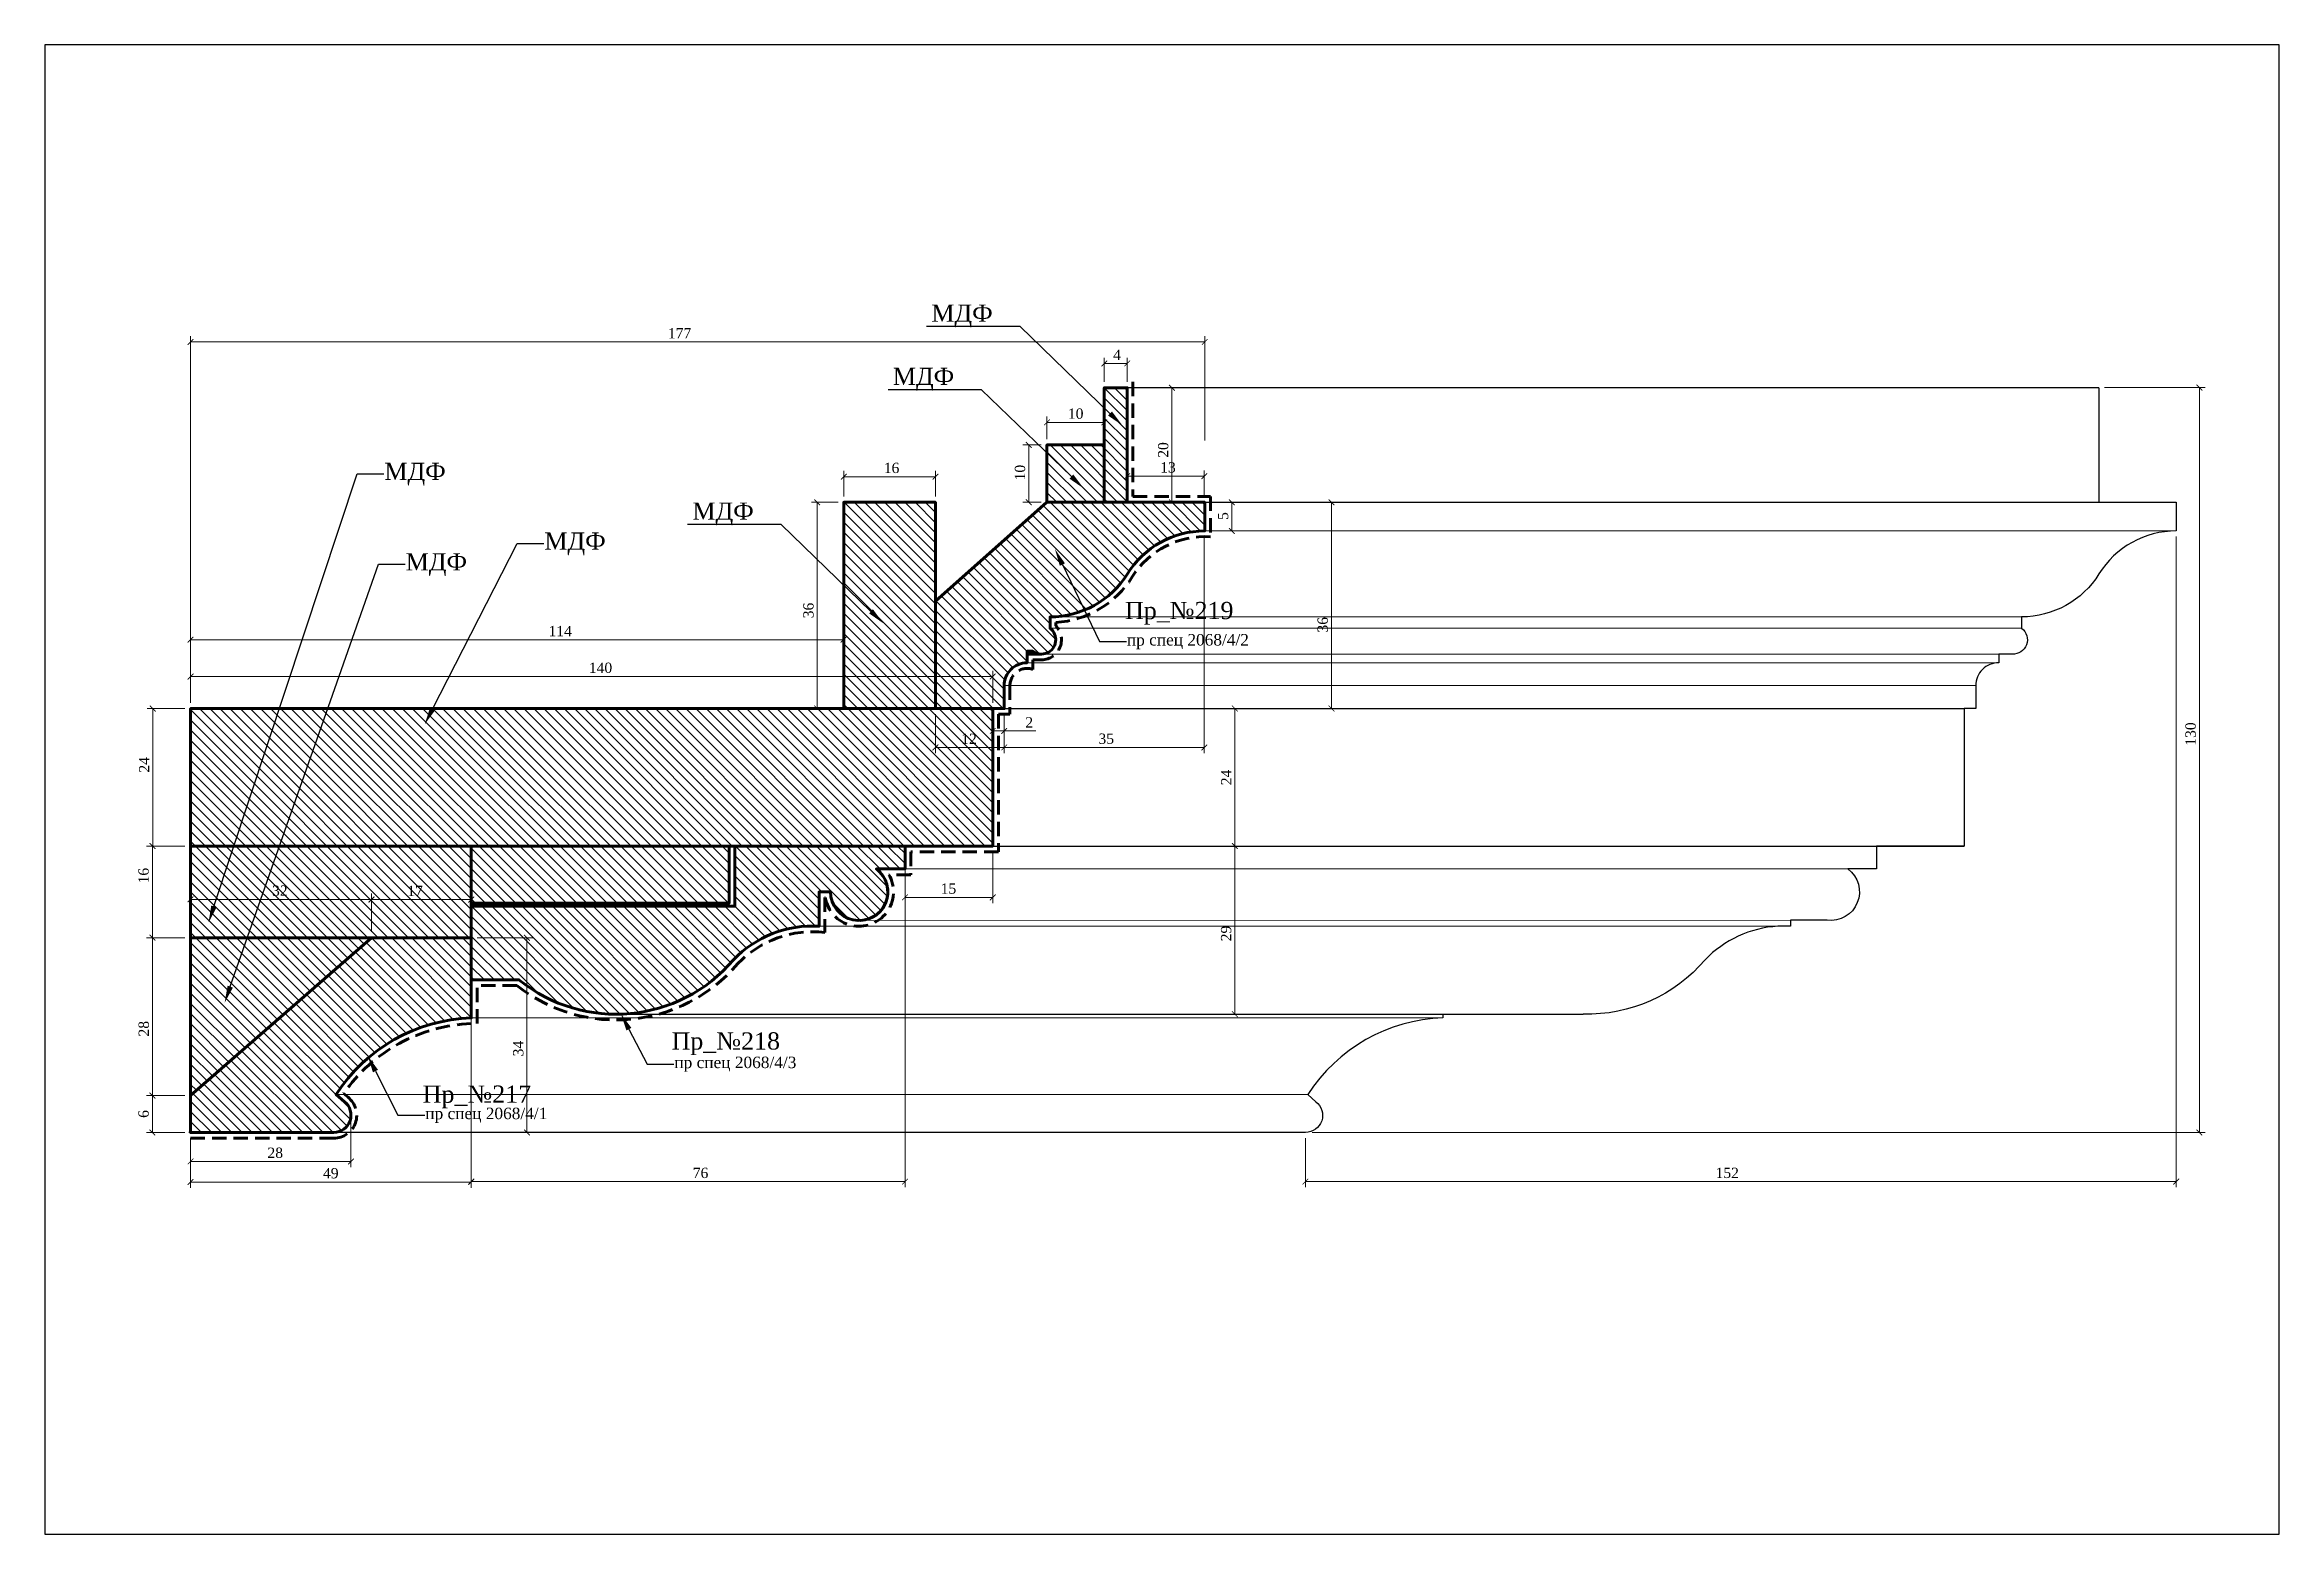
# Model space of a CAD drawing. Header units: millimetres. Extents: x 308847 to 309237, y -97254 to -96994.
import ezdxf
from ezdxf import colors
from ezdxf.entities.mleader import LeaderData, LeaderLine
from ezdxf.math import Vec2, Vec3

# ---------------------------------------------------------------- set-up
doc = ezdxf.new("R2010")
doc.units = ezdxf.units.MM
doc.header["$MEASUREMENT"] = 0
doc.linetypes.add('HIDDEN', pattern=[0.375, 0.25, -0.125])
doc.layers.add('Outside panel', color=7, linetype='Continuous', lineweight=18, true_color=0x7f5e57)
doc.layers.add('линия 50', color=1, linetype='Continuous', lineweight=140)
doc.layers.add('размеры в модели', color=7, linetype='Continuous')
doc.styles.add('ELECT', font='times.ttf')
doc.styles.get("Standard").update_dxf_attribs({"font": 'times.ttf'})
doc.dimstyles.new('M_1', dxfattribs={"dimtxt": 1.8, "dimasz": 1, "dimexe": 1, "dimexo": 1, "dimgap": 0.6, "dimtad": 1, "dimdec": 0, "dimdsep": 46, "dimtxsty": 'Standard', "dimblk": 'ARCHTICK', "dimcen": -5, "dimclrd": 7, "dimclre": 7, "dimclrt": 7, "dimadec": 0, "dimazin": 0, "dimtfac": 1, "dimtdec": 0, "dimtmove": 0, "dimatfit": 3, "dimfxl": 1, "dimtolj": 1, "dimtzin": 0, "dimlwd": 5, "dimlwe": 5, "dimarcsym": 0})
pattern_1 = [(135, (-353.1687, -6613.5911), (-0.8838834765, -0.8838834765), [])]

msp = doc.modelspace()

# ---------------------------------------------------------------- texts
at = {"color": 5, "ltscale": 1000, "style": 'ELECT'}
for s, p in [('Пр_№219', (309035.18, -97094.3)), ('Пр_№218', (308956.04, -97169.43)), ('Пр_№217', (308912.61, -97178.71))]:
    msp.add_text(s, height=3, dxfattribs=at).set_placement(p)

# ---------------------------------------------------------------- blocks, each defined once
blk = doc.blocks.new('_ArchTick')
at = {"color": 0, "linetype": 'ByBlock', "const_width": 0.15}
blk.add_lwpolyline([(-0.5, -0.5), (0.5, 0.5)], dxfattribs=at)
blk = doc.blocks.new('*D30')
at = {"color": 7, "lineweight": 5, "ltscale": 1000, "transparency": 16777216}
for p, q in [((309218.66, -97079.91), (309218.66, -97193.48)), ((309066.66, -97184.91), (309066.66, -97193.48)), ((309066.66, -97192.48), (309218.66, -97192.48))]:
    blk.add_line(p, q, dxfattribs=at)
at = {"layer": 'Defpoints', "color": 0, "ltscale": 1000, "transparency": 16777216}
for p in [(309218.66, -97078.91), (309066.66, -97183.91), (309218.66, -97192.48)]:
    blk.add_point(p, dxfattribs=at)
at = {"color": 7, "lineweight": 5, "ltscale": 1000, "transparency": 16777216, "rotation": 180}
blk.add_blockref('_ArchTick', (309066.66, -97192.48), dxfattribs=at)
at = {"color": 7, "lineweight": 5, "ltscale": 1000, "transparency": 16777216}
blk.add_blockref('_ArchTick', (309218.66, -97192.48), dxfattribs=at)
at = {"color": 7, "ltscale": 1000, "transparency": 16777216, "insert": (309140.28, -97190.97), "char_height": 1.8, "attachment_point": 5}
blk.add_mtext('\\A1;152', dxfattribs=at)
blk = doc.blocks.new('*D29')
at = {"layer": 'Defpoints', "color": 0, "ltscale": 1000, "transparency": 16777216}
for p in [(309049.09, -97045.93), (309049.09, -97064.15), (308872.09, -97100.15)]:
    blk.add_point(p, dxfattribs=at)
at = {"layer": 'размеры в модели', "color": 7, "lineweight": 5, "ltscale": 1000, "transparency": 16777216}
for p, q in [((308872.09, -97099.15), (308872.09, -97044.93)), ((308872.09, -97045.93), (309049.09, -97045.93)), ((309049.09, -97063.15), (309049.09, -97044.93))]:
    blk.add_line(p, q, dxfattribs=at)
at = {"layer": 'размеры в модели', "color": 7, "lineweight": 5, "ltscale": 1000, "transparency": 16777216, "rotation": 180}
blk.add_blockref('_ArchTick', (308872.09, -97045.93), dxfattribs=at)
at = {"layer": 'размеры в модели', "color": 7, "lineweight": 5, "ltscale": 1000, "transparency": 16777216}
blk.add_blockref('_ArchTick', (309049.09, -97045.93), dxfattribs=at)
at = {"layer": 'размеры в модели', "color": 7, "ltscale": 1000, "transparency": 16777216, "insert": (308957.44, -97044.41), "char_height": 1.8, "attachment_point": 5}
blk.add_mtext('\\A1;177', dxfattribs=at)
blk = doc.blocks.new('*D28')
at = {"color": 7, "lineweight": 5, "ltscale": 1000, "transparency": 16777216}
for p, q in [((309206.11, -97053.9), (309223.68, -97053.9)), ((309222.68, -97053.9), (309222.68, -97183.9)), ((309067.84, -97183.9), (309223.68, -97183.9))]:
    blk.add_line(p, q, dxfattribs=at)
at = {"layer": 'Defpoints', "color": 0, "ltscale": 1000, "transparency": 16777216}
for p in [(309205.11, -97053.9), (309066.84, -97183.9), (309222.68, -97183.9)]:
    blk.add_point(p, dxfattribs=at)
at = {"color": 7, "lineweight": 5, "ltscale": 1000, "transparency": 16777216}
for p, rotation in [((309222.68, -97053.9), 90), ((309222.68, -97183.9), 270)]:
    blk.add_blockref('_ArchTick', p, dxfattribs=dict(at, rotation=rotation))
at = {"color": 7, "ltscale": 1000, "transparency": 16777216, "insert": (309221.16, -97114.36), "char_height": 1.8, "attachment_point": 5, "rotation": 90}
blk.add_mtext('\\A1;130', dxfattribs=at)
blk = doc.blocks.new('*D27')
at = {"layer": 'Defpoints', "color": 0, "ltscale": 1000, "transparency": 16777216}
for p in [(308872.09, -97183.91), (308900.09, -97180.91), (308900.09, -97188.97)]:
    blk.add_point(p, dxfattribs=at)
at = {"layer": 'размеры в модели', "color": 7, "lineweight": 5, "ltscale": 1000, "transparency": 16777216}
for p, q in [((308900.09, -97181.91), (308900.09, -97189.97)), ((308872.09, -97184.91), (308872.09, -97189.97)), ((308872.09, -97188.97), (308900.09, -97188.97))]:
    blk.add_line(p, q, dxfattribs=at)
at = {"layer": 'размеры в модели', "color": 7, "lineweight": 5, "ltscale": 1000, "transparency": 16777216, "rotation": 180}
blk.add_blockref('_ArchTick', (308872.09, -97188.97), dxfattribs=at)
at = {"layer": 'размеры в модели', "color": 7, "lineweight": 5, "ltscale": 1000, "transparency": 16777216}
blk.add_blockref('_ArchTick', (308900.09, -97188.97), dxfattribs=at)
at = {"layer": 'размеры в модели', "color": 7, "ltscale": 1000, "transparency": 16777216, "insert": (308886.87, -97187.46), "char_height": 1.8, "attachment_point": 5}
blk.add_mtext('\\A1;28', dxfattribs=at)
blk = doc.blocks.new('*D26')
at = {"layer": 'Defpoints', "color": 0, "ltscale": 1000, "transparency": 16777216}
for p in [(309012.09, -97109.91), (309014.09, -97109.91), (309014.09, -97113.83)]:
    blk.add_point(p, dxfattribs=at)
at = {"layer": 'размеры в модели', "color": 7, "lineweight": 5, "ltscale": 1000, "transparency": 16777216}
for p, q in [((309012.09, -97110.91), (309012.09, -97114.83)), ((309012.09, -97113.83), (309014.09, -97113.83)), ((309014.09, -97110.91), (309014.09, -97114.83)), ((309014.09, -97113.83), (309019.64, -97113.83))]:
    blk.add_line(p, q, dxfattribs=at)
at = {"layer": 'размеры в модели', "color": 7, "lineweight": 5, "ltscale": 1000, "transparency": 16777216, "rotation": 180}
blk.add_blockref('_ArchTick', (309012.09, -97113.83), dxfattribs=at)
at = {"layer": 'размеры в модели', "color": 7, "lineweight": 5, "ltscale": 1000, "transparency": 16777216}
blk.add_blockref('_ArchTick', (309014.09, -97113.83), dxfattribs=at)
at = {"layer": 'размеры в модели', "color": 7, "ltscale": 1000, "transparency": 16777216, "insert": (309018.46, -97112.33), "char_height": 1.8, "attachment_point": 5}
blk.add_mtext('\\A1;2', dxfattribs=at)
blk = doc.blocks.new('*D25')
at = {"layer": 'Defpoints', "color": 0, "ltscale": 1000, "transparency": 16777216}
for p in [(309049.01, -97069.35), (309035.56, -97073.91), (309049.01, -97073.91)]:
    blk.add_point(p, dxfattribs=at)
at = {"layer": 'размеры в модели', "color": 7, "lineweight": 5, "ltscale": 1000, "transparency": 16777216}
for p, q in [((309035.56, -97072.91), (309035.56, -97068.35)), ((309035.56, -97069.35), (309049.01, -97069.35)), ((309049.01, -97072.91), (309049.01, -97068.35))]:
    blk.add_line(p, q, dxfattribs=at)
at = {"layer": 'размеры в модели', "color": 7, "lineweight": 5, "ltscale": 1000, "transparency": 16777216, "rotation": 180}
blk.add_blockref('_ArchTick', (309035.56, -97069.35), dxfattribs=at)
at = {"layer": 'размеры в модели', "color": 7, "lineweight": 5, "ltscale": 1000, "transparency": 16777216}
blk.add_blockref('_ArchTick', (309049.01, -97069.35), dxfattribs=at)
at = {"layer": 'размеры в модели', "color": 7, "ltscale": 1000, "transparency": 16777216, "insert": (309042.67, -97067.83), "char_height": 1.8, "attachment_point": 5}
blk.add_mtext('\\A1;13', dxfattribs=at)
blk = doc.blocks.new('*D24')
at = {"layer": 'Defpoints', "color": 0, "ltscale": 1000, "transparency": 16777216}
for p in [(308986.05, -97097.89), (308872.09, -97109.91), (308986.05, -97109.91)]:
    blk.add_point(p, dxfattribs=at)
at = {"layer": 'размеры в модели', "color": 7, "lineweight": 5, "ltscale": 1000, "transparency": 16777216}
for p, q in [((308872.09, -97108.91), (308872.09, -97096.89)), ((308872.09, -97097.89), (308986.05, -97097.89)), ((308986.05, -97108.91), (308986.05, -97096.89))]:
    blk.add_line(p, q, dxfattribs=at)
at = {"layer": 'размеры в модели', "color": 7, "lineweight": 5, "ltscale": 1000, "transparency": 16777216, "rotation": 180}
blk.add_blockref('_ArchTick', (308872.09, -97097.89), dxfattribs=at)
at = {"layer": 'размеры в модели', "color": 7, "lineweight": 5, "ltscale": 1000, "transparency": 16777216}
blk.add_blockref('_ArchTick', (308986.05, -97097.89), dxfattribs=at)
at = {"layer": 'размеры в модели', "color": 7, "ltscale": 1000, "transparency": 16777216, "insert": (308936.6, -97096.39), "char_height": 1.8, "attachment_point": 5}
blk.add_mtext('\\A1;114', dxfattribs=at)
blk = doc.blocks.new('*D23')
at = {"layer": 'Defpoints', "color": 0, "ltscale": 1000, "transparency": 16777216}
for p in [(308921.09, -97149.91), (308894.72, -97183.91), (308930.8, -97183.91)]:
    blk.add_point(p, dxfattribs=at)
at = {"layer": 'размеры в модели', "color": 7, "lineweight": 5, "ltscale": 1000, "transparency": 16777216}
for p, q in [((308922.09, -97149.91), (308931.8, -97149.91)), ((308930.8, -97149.91), (308930.8, -97183.91)), ((308895.72, -97183.91), (308931.8, -97183.91))]:
    blk.add_line(p, q, dxfattribs=at)
for p, rotation in [((308930.8, -97149.91), 90), ((308930.8, -97183.91), 270)]:
    blk.add_blockref('_ArchTick', p, dxfattribs=dict(at, rotation=rotation))
at = {"layer": 'размеры в модели', "color": 7, "ltscale": 1000, "transparency": 16777216, "insert": (308929.29, -97169.27), "char_height": 1.8, "attachment_point": 5, "rotation": 90}
blk.add_mtext('\\A1;34', dxfattribs=at)
blk = doc.blocks.new('*D22')
at = {"layer": 'Defpoints', "color": 0, "ltscale": 1000, "transparency": 16777216}
for p in [(308996.78, -97133.91), (308946.47, -97163.26), (309054.34, -97163.26)]:
    blk.add_point(p, dxfattribs=at)
at = {"layer": 'размеры в модели', "color": 7, "lineweight": 5, "ltscale": 1000, "transparency": 16777216}
for p, q in [((308997.78, -97133.91), (309055.34, -97133.91)), ((309054.34, -97133.91), (309054.34, -97163.26)), ((308947.47, -97163.26), (309055.34, -97163.26))]:
    blk.add_line(p, q, dxfattribs=at)
for p, rotation in [((309054.34, -97133.91), 90), ((309054.34, -97163.26), 270)]:
    blk.add_blockref('_ArchTick', p, dxfattribs=dict(at, rotation=rotation))
at = {"layer": 'размеры в модели', "color": 7, "ltscale": 1000, "transparency": 16777216, "insert": (309052.83, -97149.18), "char_height": 1.8, "attachment_point": 5, "rotation": 90}
blk.add_mtext('\\A1;29', dxfattribs=at)
blk = doc.blocks.new('*D21')
at = {"layer": 'Defpoints', "color": 0, "ltscale": 1000, "transparency": 16777216}
for p in [(309014.09, -97109.91), (309012.09, -97133.91), (309054.34, -97133.91)]:
    blk.add_point(p, dxfattribs=at)
at = {"layer": 'размеры в модели', "color": 7, "lineweight": 5, "ltscale": 1000, "transparency": 16777216}
for p, q in [((309015.09, -97109.91), (309055.34, -97109.91)), ((309054.34, -97109.91), (309054.34, -97133.91)), ((309013.09, -97133.91), (309055.34, -97133.91))]:
    blk.add_line(p, q, dxfattribs=at)
for p, rotation in [((309054.34, -97109.91), 90), ((309054.34, -97133.91), 270)]:
    blk.add_blockref('_ArchTick', p, dxfattribs=dict(at, rotation=rotation))
at = {"layer": 'размеры в модели', "color": 7, "ltscale": 1000, "transparency": 16777216, "insert": (309052.84, -97121.94), "char_height": 1.8, "attachment_point": 5, "rotation": 90}
blk.add_mtext('\\A1;24', dxfattribs=at)
blk = doc.blocks.new('*D20')
at = {"color": 7, "lineweight": 5, "ltscale": 1000, "transparency": 16777216}
for p, q in [((309050.09, -97073.91), (309072.21, -97073.91)), ((309071.21, -97109.91), (309071.21, -97073.91)), ((309015.09, -97109.91), (309072.21, -97109.91))]:
    blk.add_line(p, q, dxfattribs=at)
at = {"layer": 'Defpoints', "color": 0, "ltscale": 1000, "transparency": 16777216}
for p in [(309049.09, -97073.91), (309071.21, -97073.91), (309014.09, -97109.91)]:
    blk.add_point(p, dxfattribs=at)
at = {"color": 7, "lineweight": 5, "ltscale": 1000, "transparency": 16777216}
for p, rotation in [((309071.21, -97073.91), 90), ((309071.21, -97109.91), 270)]:
    blk.add_blockref('_ArchTick', p, dxfattribs=dict(at, rotation=rotation))
at = {"color": 7, "ltscale": 1000, "transparency": 16777216, "insert": (309069.69, -97095.29), "char_height": 1.8, "attachment_point": 5, "rotation": 90}
blk.add_mtext('\\A1;36', dxfattribs=at)
blk = doc.blocks.new('*D19')
at = {"layer": 'Defpoints', "color": 0, "ltscale": 1000, "transparency": 16777216}
for p in [(309049.02, -97078.91), (309014.09, -97109.91), (309049.02, -97116.7)]:
    blk.add_point(p, dxfattribs=at)
at = {"layer": 'размеры в модели', "color": 7, "lineweight": 5, "ltscale": 1000, "transparency": 16777216}
for p, q in [((309049.02, -97079.91), (309049.02, -97117.7)), ((309014.09, -97110.91), (309014.09, -97117.7)), ((309014.09, -97116.7), (309049.02, -97116.7))]:
    blk.add_line(p, q, dxfattribs=at)
at = {"layer": 'размеры в модели', "color": 7, "lineweight": 5, "ltscale": 1000, "transparency": 16777216, "rotation": 180}
blk.add_blockref('_ArchTick', (309014.09, -97116.7), dxfattribs=at)
at = {"layer": 'размеры в модели', "color": 7, "lineweight": 5, "ltscale": 1000, "transparency": 16777216}
blk.add_blockref('_ArchTick', (309049.02, -97116.7), dxfattribs=at)
at = {"layer": 'размеры в модели', "color": 7, "ltscale": 1000, "transparency": 16777216, "insert": (309031.9, -97115.19), "char_height": 1.8, "attachment_point": 5}
blk.add_mtext('\\A1;35', dxfattribs=at)
blk = doc.blocks.new('*D18')
at = {"layer": 'Defpoints', "color": 0, "ltscale": 1000, "transparency": 16777216}
for p in [(309002.09, -97109.91), (309014.09, -97109.91), (309014.09, -97116.7)]:
    blk.add_point(p, dxfattribs=at)
at = {"layer": 'размеры в модели', "color": 7, "lineweight": 5, "ltscale": 1000, "transparency": 16777216}
for p, q in [((309002.09, -97110.91), (309002.09, -97117.7)), ((309014.09, -97110.91), (309014.09, -97117.7)), ((309002.09, -97116.7), (309014.09, -97116.7))]:
    blk.add_line(p, q, dxfattribs=at)
at = {"layer": 'размеры в модели', "color": 7, "lineweight": 5, "ltscale": 1000, "transparency": 16777216, "rotation": 180}
blk.add_blockref('_ArchTick', (309002.09, -97116.7), dxfattribs=at)
at = {"layer": 'размеры в модели', "color": 7, "lineweight": 5, "ltscale": 1000, "transparency": 16777216}
blk.add_blockref('_ArchTick', (309014.09, -97116.7), dxfattribs=at)
at = {"layer": 'размеры в модели', "color": 7, "ltscale": 1000, "transparency": 16777216, "insert": (309007.95, -97115.2), "char_height": 1.8, "attachment_point": 5}
blk.add_mtext('\\A1;12', dxfattribs=at)
blk = doc.blocks.new('*D17')
at = {"layer": 'Defpoints', "color": 0, "ltscale": 1000, "transparency": 16777216}
for p in [(308996.78, -97133.91), (309012.09, -97133.81), (309012.09, -97142.87)]:
    blk.add_point(p, dxfattribs=at)
at = {"layer": 'размеры в модели', "color": 7, "lineweight": 5, "ltscale": 1000, "transparency": 16777216}
for p, q in [((308996.78, -97134.91), (308996.78, -97143.87)), ((309012.09, -97134.81), (309012.09, -97143.87)), ((308996.78, -97142.87), (309012.09, -97142.87))]:
    blk.add_line(p, q, dxfattribs=at)
at = {"layer": 'размеры в модели', "color": 7, "lineweight": 5, "ltscale": 1000, "transparency": 16777216, "rotation": 180}
blk.add_blockref('_ArchTick', (308996.78, -97142.87), dxfattribs=at)
at = {"layer": 'размеры в модели', "color": 7, "lineweight": 5, "ltscale": 1000, "transparency": 16777216}
blk.add_blockref('_ArchTick', (309012.09, -97142.87), dxfattribs=at)
at = {"layer": 'размеры в модели', "color": 7, "ltscale": 1000, "transparency": 16777216, "insert": (309004.37, -97141.35), "char_height": 1.8, "attachment_point": 5}
blk.add_mtext('\\A1;15', dxfattribs=at)
blk = doc.blocks.new('*D16')
at = {"layer": 'Defpoints', "color": 0, "ltscale": 1000, "transparency": 16777216}
for p in [(308996.78, -97133.91), (308921.09, -97157.26), (308996.78, -97192.48)]:
    blk.add_point(p, dxfattribs=at)
at = {"layer": 'размеры в модели', "color": 7, "lineweight": 5, "ltscale": 1000, "transparency": 16777216}
for p, q in [((308996.78, -97134.91), (308996.78, -97193.48)), ((308921.09, -97158.26), (308921.09, -97193.48)), ((308921.09, -97192.48), (308996.78, -97192.48))]:
    blk.add_line(p, q, dxfattribs=at)
at = {"layer": 'размеры в модели', "color": 7, "lineweight": 5, "ltscale": 1000, "transparency": 16777216, "rotation": 180}
blk.add_blockref('_ArchTick', (308921.09, -97192.48), dxfattribs=at)
at = {"layer": 'размеры в модели', "color": 7, "lineweight": 5, "ltscale": 1000, "transparency": 16777216}
blk.add_blockref('_ArchTick', (308996.78, -97192.48), dxfattribs=at)
at = {"layer": 'размеры в модели', "color": 7, "ltscale": 1000, "transparency": 16777216, "insert": (308961.1, -97190.97), "char_height": 1.8, "attachment_point": 5}
blk.add_mtext('\\A1;76', dxfattribs=at)
blk = doc.blocks.new('*D15')
at = {"layer": 'Defpoints', "color": 0, "ltscale": 1000, "transparency": 16777216}
for p in [(308921.09, -97163.91), (308872.09, -97183.91), (308921.09, -97192.55)]:
    blk.add_point(p, dxfattribs=at)
at = {"layer": 'размеры в модели', "color": 7, "lineweight": 5, "ltscale": 1000, "transparency": 16777216}
for p, q in [((308921.09, -97164.91), (308921.09, -97193.55)), ((308872.09, -97184.91), (308872.09, -97193.55)), ((308872.09, -97192.55), (308921.09, -97192.55))]:
    blk.add_line(p, q, dxfattribs=at)
at = {"layer": 'размеры в модели', "color": 7, "lineweight": 5, "ltscale": 1000, "transparency": 16777216, "rotation": 180}
blk.add_blockref('_ArchTick', (308872.09, -97192.55), dxfattribs=at)
at = {"layer": 'размеры в модели', "color": 7, "lineweight": 5, "ltscale": 1000, "transparency": 16777216}
blk.add_blockref('_ArchTick', (308921.09, -97192.55), dxfattribs=at)
at = {"layer": 'размеры в модели', "color": 7, "ltscale": 1000, "transparency": 16777216, "insert": (308896.56, -97191.03), "char_height": 1.8, "attachment_point": 5}
blk.add_mtext('\\A1;49', dxfattribs=at)
blk = doc.blocks.new('*D14')
at = {"layer": 'Defpoints', "color": 0, "ltscale": 1000, "transparency": 16777216}
for p in [(308921.09, -97143.26), (308903.67, -97149.91), (308921.09, -97149.91)]:
    blk.add_point(p, dxfattribs=at)
at = {"layer": 'размеры в модели', "color": 7, "lineweight": 5, "ltscale": 1000, "transparency": 16777216}
for p, q in [((308903.67, -97148.91), (308903.67, -97142.26)), ((308903.67, -97143.26), (308921.09, -97143.26)), ((308921.09, -97148.91), (308921.09, -97142.26))]:
    blk.add_line(p, q, dxfattribs=at)
at = {"layer": 'размеры в модели', "color": 7, "lineweight": 5, "ltscale": 1000, "transparency": 16777216, "rotation": 180}
blk.add_blockref('_ArchTick', (308903.67, -97143.26), dxfattribs=at)
at = {"layer": 'размеры в модели', "color": 7, "lineweight": 5, "ltscale": 1000, "transparency": 16777216}
blk.add_blockref('_ArchTick', (308921.09, -97143.26), dxfattribs=at)
at = {"layer": 'размеры в модели', "color": 7, "ltscale": 1000, "transparency": 16777216, "insert": (308911.28, -97141.74), "char_height": 1.8, "attachment_point": 5}
blk.add_mtext('\\A1;17', dxfattribs=at)
blk = doc.blocks.new('*D13')
at = {"layer": 'Defpoints', "color": 0, "ltscale": 1000, "transparency": 16777216}
for p in [(308903.67, -97143.22), (308903.67, -97149.91), (308872.09, -97177.45)]:
    blk.add_point(p, dxfattribs=at)
at = {"layer": 'размеры в модели', "color": 7, "lineweight": 5, "ltscale": 1000, "transparency": 16777216}
for p, q in [((308872.09, -97176.45), (308872.09, -97142.22)), ((308872.09, -97143.22), (308903.67, -97143.22)), ((308903.67, -97148.91), (308903.67, -97142.22))]:
    blk.add_line(p, q, dxfattribs=at)
at = {"layer": 'размеры в модели', "color": 7, "lineweight": 5, "ltscale": 1000, "transparency": 16777216, "rotation": 180}
blk.add_blockref('_ArchTick', (308872.09, -97143.22), dxfattribs=at)
at = {"layer": 'размеры в модели', "color": 7, "lineweight": 5, "ltscale": 1000, "transparency": 16777216}
blk.add_blockref('_ArchTick', (308903.67, -97143.22), dxfattribs=at)
at = {"layer": 'размеры в модели', "color": 7, "ltscale": 1000, "transparency": 16777216, "insert": (308887.67, -97141.71), "char_height": 1.8, "attachment_point": 5}
blk.add_mtext('\\A1;32', dxfattribs=at)
blk = doc.blocks.new('*D12')
at = {"layer": 'Defpoints', "color": 0, "ltscale": 1000, "transparency": 16777216}
for p in [(308872.09, -97177.45), (308865.42, -97183.91), (308872.09, -97183.91)]:
    blk.add_point(p, dxfattribs=at)
at = {"layer": 'размеры в модели', "color": 7, "lineweight": 5, "ltscale": 1000, "transparency": 16777216}
for p, q in [((308871.09, -97177.45), (308864.42, -97177.45)), ((308865.42, -97177.45), (308865.42, -97183.91)), ((308871.09, -97183.91), (308864.42, -97183.91))]:
    blk.add_line(p, q, dxfattribs=at)
for p, rotation in [((308865.42, -97177.45), 90), ((308865.42, -97183.91), 270)]:
    blk.add_blockref('_ArchTick', p, dxfattribs=dict(at, rotation=rotation))
at = {"layer": 'размеры в модели', "color": 7, "ltscale": 1000, "transparency": 16777216, "insert": (308863.9, -97180.68), "char_height": 1.8, "attachment_point": 5, "rotation": 90}
blk.add_mtext('\\A1;6', dxfattribs=at)
blk = doc.blocks.new('*D11')
at = {"layer": 'Defpoints', "color": 0, "ltscale": 1000, "transparency": 16777216}
for p in [(308872.09, -97149.91), (308865.44, -97177.45), (308872.09, -97177.45)]:
    blk.add_point(p, dxfattribs=at)
at = {"layer": 'размеры в модели', "color": 7, "lineweight": 5, "ltscale": 1000, "transparency": 16777216}
for p, q in [((308871.09, -97149.91), (308864.44, -97149.91)), ((308865.44, -97149.91), (308865.44, -97177.45)), ((308871.09, -97177.45), (308864.44, -97177.45))]:
    blk.add_line(p, q, dxfattribs=at)
for p, rotation in [((308865.44, -97149.91), 90), ((308865.44, -97177.45), 270)]:
    blk.add_blockref('_ArchTick', p, dxfattribs=dict(at, rotation=rotation))
at = {"layer": 'размеры в модели', "color": 7, "ltscale": 1000, "transparency": 16777216, "insert": (308863.93, -97165.8), "char_height": 1.8, "attachment_point": 5, "rotation": 90}
blk.add_mtext('\\A1;28', dxfattribs=at)
blk = doc.blocks.new('*D10')
at = {"layer": 'Defpoints', "color": 0, "ltscale": 1000, "transparency": 16777216}
for p in [(308872.09, -97133.91), (308865.42, -97149.91), (308872.09, -97149.91)]:
    blk.add_point(p, dxfattribs=at)
at = {"layer": 'размеры в модели', "color": 7, "lineweight": 5, "ltscale": 1000, "transparency": 16777216}
for p, q in [((308871.09, -97133.91), (308864.42, -97133.91)), ((308865.42, -97133.91), (308865.42, -97149.91)), ((308871.09, -97149.91), (308864.42, -97149.91))]:
    blk.add_line(p, q, dxfattribs=at)
for p, rotation in [((308865.42, -97133.91), 90), ((308865.42, -97149.91), 270)]:
    blk.add_blockref('_ArchTick', p, dxfattribs=dict(at, rotation=rotation))
at = {"layer": 'размеры в модели', "color": 7, "ltscale": 1000, "transparency": 16777216, "insert": (308863.9, -97139.08), "char_height": 1.8, "attachment_point": 5, "rotation": 90}
blk.add_mtext('\\A1;16', dxfattribs=at)
blk = doc.blocks.new('*D9')
at = {"layer": 'Defpoints', "color": 0, "ltscale": 1000, "transparency": 16777216}
for p in [(308865.49, -97109.91), (308872.09, -97109.91), (308872.09, -97133.91)]:
    blk.add_point(p, dxfattribs=at)
at = {"layer": 'размеры в модели', "color": 7, "lineweight": 5, "ltscale": 1000, "transparency": 16777216}
for p, q in [((308871.09, -97109.91), (308864.49, -97109.91)), ((308865.49, -97133.91), (308865.49, -97109.91)), ((308871.09, -97133.91), (308864.49, -97133.91))]:
    blk.add_line(p, q, dxfattribs=at)
for p, rotation in [((308865.49, -97109.91), 90), ((308865.49, -97133.91), 270)]:
    blk.add_blockref('_ArchTick', p, dxfattribs=dict(at, rotation=rotation))
at = {"layer": 'размеры в модели', "color": 7, "ltscale": 1000, "transparency": 16777216, "insert": (308863.99, -97119.74), "char_height": 1.8, "attachment_point": 5, "rotation": 90}
blk.add_mtext('\\A1;24', dxfattribs=at)
blk = doc.blocks.new('*D8')
at = {"layer": 'Defpoints', "color": 0, "ltscale": 1000, "transparency": 16777216}
for p in [(308872.09, -97104.32), (308872.09, -97109.91), (309012.09, -97109.91)]:
    blk.add_point(p, dxfattribs=at)
at = {"layer": 'размеры в модели', "color": 7, "lineweight": 5, "ltscale": 1000, "transparency": 16777216}
for p, q in [((308872.09, -97108.91), (308872.09, -97103.32)), ((309012.09, -97104.32), (308872.09, -97104.32)), ((309012.09, -97108.91), (309012.09, -97103.32))]:
    blk.add_line(p, q, dxfattribs=at)
at = {"layer": 'размеры в модели', "color": 7, "lineweight": 5, "ltscale": 1000, "transparency": 16777216, "rotation": 180}
blk.add_blockref('_ArchTick', (308872.09, -97104.32), dxfattribs=at)
at = {"layer": 'размеры в модели', "color": 7, "lineweight": 5, "ltscale": 1000, "transparency": 16777216}
blk.add_blockref('_ArchTick', (309012.09, -97104.32), dxfattribs=at)
at = {"layer": 'размеры в модели', "color": 7, "ltscale": 1000, "transparency": 16777216, "insert": (308943.64, -97102.81), "char_height": 1.8, "attachment_point": 5}
blk.add_mtext('\\A1;140', dxfattribs=at)
blk = doc.blocks.new('*D7')
at = {"layer": 'Defpoints', "color": 0, "ltscale": 1000, "transparency": 16777216}
for p in [(309049.09, -97073.91), (309049.02, -97078.91), (309053.82, -97078.91)]:
    blk.add_point(p, dxfattribs=at)
at = {"layer": 'размеры в модели', "color": 7, "lineweight": 5, "ltscale": 1000, "transparency": 16777216}
for p, q in [((309050.09, -97073.91), (309054.82, -97073.91)), ((309053.82, -97073.91), (309053.82, -97078.91)), ((309050.02, -97078.91), (309054.82, -97078.91))]:
    blk.add_line(p, q, dxfattribs=at)
for p, rotation in [((309053.82, -97073.91), 90), ((309053.82, -97078.91), 270)]:
    blk.add_blockref('_ArchTick', p, dxfattribs=dict(at, rotation=rotation))
at = {"layer": 'размеры в модели', "color": 7, "ltscale": 1000, "transparency": 16777216, "insert": (309052.3, -97076.31), "char_height": 1.8, "attachment_point": 5, "rotation": 90}
blk.add_mtext('\\A1;5', dxfattribs=at)
blk = doc.blocks.new('*D6')
at = {"layer": 'Defpoints', "color": 0, "ltscale": 1000, "transparency": 16777216}
for p in [(308986.09, -97073.91), (308981.45, -97109.91), (308986.09, -97109.91)]:
    blk.add_point(p, dxfattribs=at)
at = {"layer": 'размеры в модели', "color": 7, "lineweight": 5, "ltscale": 1000, "transparency": 16777216}
for p, q in [((308985.09, -97073.91), (308980.45, -97073.91)), ((308981.45, -97073.91), (308981.45, -97109.91)), ((308985.09, -97109.91), (308980.45, -97109.91))]:
    blk.add_line(p, q, dxfattribs=at)
for p, rotation in [((308981.45, -97073.91), 90), ((308981.45, -97109.91), 270)]:
    blk.add_blockref('_ArchTick', p, dxfattribs=dict(at, rotation=rotation))
at = {"layer": 'размеры в модели', "color": 7, "ltscale": 1000, "transparency": 16777216, "insert": (308979.93, -97092.8), "char_height": 1.8, "attachment_point": 5, "rotation": 90}
blk.add_mtext('\\A1;36', dxfattribs=at)
blk = doc.blocks.new('*D5')
at = {"layer": 'Defpoints', "color": 0, "ltscale": 1000, "transparency": 16777216}
for p in [(309002.09, -97069.44), (308986.09, -97073.91), (309002.09, -97073.91)]:
    blk.add_point(p, dxfattribs=at)
at = {"layer": 'размеры в модели', "color": 7, "lineweight": 5, "ltscale": 1000, "transparency": 16777216}
for p, q in [((308986.09, -97072.91), (308986.09, -97068.44)), ((308986.09, -97069.44), (309002.09, -97069.44)), ((309002.09, -97072.91), (309002.09, -97068.44))]:
    blk.add_line(p, q, dxfattribs=at)
at = {"layer": 'размеры в модели', "color": 7, "lineweight": 5, "ltscale": 1000, "transparency": 16777216, "rotation": 180}
blk.add_blockref('_ArchTick', (308986.09, -97069.44), dxfattribs=at)
at = {"layer": 'размеры в модели', "color": 7, "lineweight": 5, "ltscale": 1000, "transparency": 16777216}
blk.add_blockref('_ArchTick', (309002.09, -97069.44), dxfattribs=at)
at = {"layer": 'размеры в модели', "color": 7, "ltscale": 1000, "transparency": 16777216, "insert": (308994.44, -97067.92), "char_height": 1.8, "attachment_point": 5}
blk.add_mtext('\\A1;16', dxfattribs=at)
blk = doc.blocks.new('*D4')
at = {"layer": 'Defpoints', "color": 0, "ltscale": 1000, "transparency": 16777216}
for p in [(309021.56, -97063.91), (309018.37, -97073.91), (309021.56, -97073.91)]:
    blk.add_point(p, dxfattribs=at)
at = {"layer": 'размеры в модели', "color": 7, "lineweight": 5, "ltscale": 1000, "transparency": 16777216}
for p, q in [((309020.56, -97063.91), (309017.37, -97063.91)), ((309018.37, -97063.91), (309018.37, -97073.91)), ((309020.56, -97073.91), (309017.37, -97073.91))]:
    blk.add_line(p, q, dxfattribs=at)
for p, rotation in [((309018.37, -97063.91), 90), ((309018.37, -97073.91), 270)]:
    blk.add_blockref('_ArchTick', p, dxfattribs=dict(at, rotation=rotation))
at = {"layer": 'размеры в модели', "color": 7, "ltscale": 1000, "transparency": 16777216, "insert": (309016.86, -97068.73), "char_height": 1.8, "attachment_point": 5, "rotation": 90}
blk.add_mtext('\\A1;10', dxfattribs=at)
blk = doc.blocks.new('*D3')
at = {"layer": 'Defpoints', "color": 0, "ltscale": 1000, "transparency": 16777216}
for p in [(309031.56, -97059.96), (309021.56, -97063.91), (309031.56, -97063.91)]:
    blk.add_point(p, dxfattribs=at)
at = {"layer": 'размеры в модели', "color": 7, "lineweight": 5, "ltscale": 1000, "transparency": 16777216}
for p, q in [((309021.56, -97062.91), (309021.56, -97058.96)), ((309031.56, -97062.91), (309031.56, -97058.96)), ((309021.56, -97059.96), (309031.56, -97059.96))]:
    blk.add_line(p, q, dxfattribs=at)
at = {"layer": 'размеры в модели', "color": 7, "lineweight": 5, "ltscale": 1000, "transparency": 16777216, "rotation": 180}
blk.add_blockref('_ArchTick', (309021.56, -97059.96), dxfattribs=at)
at = {"layer": 'размеры в модели', "color": 7, "lineweight": 5, "ltscale": 1000, "transparency": 16777216}
blk.add_blockref('_ArchTick', (309031.56, -97059.96), dxfattribs=at)
at = {"layer": 'размеры в модели', "color": 7, "ltscale": 1000, "transparency": 16777216, "insert": (309026.57, -97058.45), "char_height": 1.8, "attachment_point": 5}
blk.add_mtext('\\A1;10', dxfattribs=at)
blk = doc.blocks.new('*D2')
at = {"layer": 'Defpoints', "color": 0, "ltscale": 1000, "transparency": 16777216}
for p in [(309035.56, -97053.91), (309035.56, -97073.91), (309043.37, -97073.91)]:
    blk.add_point(p, dxfattribs=at)
at = {"layer": 'размеры в модели', "color": 7, "lineweight": 5, "ltscale": 1000, "transparency": 16777216}
for p, q in [((309036.56, -97053.91), (309044.37, -97053.91)), ((309043.37, -97053.91), (309043.37, -97073.91)), ((309036.56, -97073.91), (309044.37, -97073.91))]:
    blk.add_line(p, q, dxfattribs=at)
for p, rotation in [((309043.37, -97053.91), 90), ((309043.37, -97073.91), 270)]:
    blk.add_blockref('_ArchTick', p, dxfattribs=dict(at, rotation=rotation))
at = {"layer": 'размеры в модели', "color": 7, "ltscale": 1000, "transparency": 16777216, "insert": (309041.85, -97064.78), "char_height": 1.8, "attachment_point": 5, "rotation": 90}
blk.add_mtext('\\A1;20', dxfattribs=at)
blk = doc.blocks.new('*D1')
at = {"layer": 'Defpoints', "color": 0, "ltscale": 1000, "transparency": 16777216}
for p in [(309035.56, -97049.68), (309031.56, -97053.91), (309035.56, -97053.91)]:
    blk.add_point(p, dxfattribs=at)
at = {"layer": 'размеры в модели', "color": 7, "lineweight": 5, "ltscale": 1000, "transparency": 16777216}
for p, q in [((309031.56, -97052.91), (309031.56, -97048.68)), ((309031.56, -97049.68), (309035.56, -97049.68)), ((309035.56, -97052.91), (309035.56, -97048.68))]:
    blk.add_line(p, q, dxfattribs=at)
at = {"layer": 'размеры в модели', "color": 7, "lineweight": 5, "ltscale": 1000, "transparency": 16777216, "rotation": 180}
blk.add_blockref('_ArchTick', (309031.56, -97049.68), dxfattribs=at)
at = {"layer": 'размеры в модели', "color": 7, "lineweight": 5, "ltscale": 1000, "transparency": 16777216}
blk.add_blockref('_ArchTick', (309035.56, -97049.68), dxfattribs=at)
at = {"layer": 'размеры в модели', "color": 7, "ltscale": 1000, "transparency": 16777216, "insert": (309033.78, -97048.18), "char_height": 1.8, "attachment_point": 5}
blk.add_mtext('\\A1;4', dxfattribs=at)

# ---------------------------------------------------------------- dimensions: what is measured, and where the dimension line sits
at = {"color": 5, "ltscale": 1000}
for base, p1, p2, picture, middle in [((309222.68, -97183.9), (309205.11, -97053.9), (309066.84, -97183.9), '*D28', (309222.68, -97114.36)), ((309071.21, -97073.91), (309014.09, -97109.91), (309049.09, -97073.91), '*D20', (309071.21, -97095.29))]:
    dim = msp.add_linear_dim(base=base, p1=p1, p2=p2, angle=90, dimstyle='M_1', dxfattribs=at)
    dim.commit()
    dim.dimension.update_dxf_attribs({"geometry": picture, "text_midpoint": middle, "dimtype": 128})
at = {"color": 7, "ltscale": 1000}
dim = msp.add_linear_dim(base=(309218.66, -97192.48), p1=(309066.66, -97183.91), p2=(309218.66, -97078.91), dimstyle='M_1', dxfattribs=at)
dim.commit()
dim.dimension.update_dxf_attribs({"geometry": '*D30', "text_midpoint": (309140.28, -97192.48), "dimtype": 128})
at = {"layer": 'размеры в модели', "color": 5, "ltscale": 1000}
for base, p1, p2, picture, middle in [((309049.09, -97045.93), (308872.09, -97100.15), (309049.09, -97064.15), '*D29', (308957.44, -97045.93)), ((309035.56, -97049.68), (309031.56, -97053.91), (309035.56, -97053.91), '*D1', (309033.78, -97049.68)), ((309031.56, -97059.96), (309021.56, -97063.91), (309031.56, -97063.91), '*D3', (309026.57, -97059.96)), ((309002.09, -97069.44), (308986.09, -97073.91), (309002.09, -97073.91), '*D5', (308994.44, -97069.44)), ((309049.01, -97069.35), (309035.56, -97073.91), (309049.01, -97073.91), '*D25', (309042.67, -97069.35)), ((309049.02, -97116.7), (309014.09, -97109.91), (309049.02, -97078.91), '*D19', (309031.9, -97116.7)), ((308986.05, -97097.89), (308872.09, -97109.91), (308986.05, -97109.91), '*D24', (308936.6, -97097.89)), ((308872.09, -97104.32), (309012.09, -97109.91), (308872.09, -97109.91), '*D8', (308943.64, -97104.32)), ((309014.09, -97116.7), (309002.09, -97109.91), (309014.09, -97109.91), '*D18', (309007.95, -97116.7)), ((309014.09, -97113.83), (309012.09, -97109.91), (309014.09, -97109.91), '*D26', (309018.46, -97113.83)), ((308996.78, -97192.48), (308921.09, -97157.26), (308996.78, -97133.91), '*D16', (308961.1, -97192.48)), ((309012.09, -97142.87), (308996.78, -97133.91), (309012.09, -97133.81), '*D17', (309004.37, -97142.87)), ((308903.67, -97143.22), (308872.09, -97177.45), (308903.67, -97149.91), '*D13', (308887.67, -97143.22)), ((308921.09, -97143.26), (308903.67, -97149.91), (308921.09, -97149.91), '*D14', (308911.28, -97143.26)), ((308921.09, -97192.55), (308872.09, -97183.91), (308921.09, -97163.91), '*D15', (308896.56, -97192.55)), ((308900.09, -97188.97), (308872.09, -97183.91), (308900.09, -97180.91), '*D27', (308886.87, -97188.97))]:
    dim = msp.add_linear_dim(base=base, p1=p1, p2=p2, dimstyle='M_1', dxfattribs=at)
    dim.commit()
    dim.dimension.update_dxf_attribs({"geometry": picture, "text_midpoint": middle, "dimtype": 128})
for base, p1, p2, picture, middle in [((309043.37, -97073.91), (309035.56, -97053.91), (309035.56, -97073.91), '*D2', (309043.37, -97064.78)), ((309018.37, -97073.91), (309021.56, -97063.91), (309021.56, -97073.91), '*D4', (309018.37, -97068.73)), ((308981.45, -97109.91), (308986.09, -97073.91), (308986.09, -97109.91), '*D6', (308981.45, -97092.8)), ((309053.82, -97078.91), (309049.09, -97073.91), (309049.02, -97078.91), '*D7', (309053.82, -97076.31)), ((308865.49, -97109.91), (308872.09, -97133.91), (308872.09, -97109.91), '*D9', (308865.49, -97119.74)), ((309054.34, -97133.91), (309014.09, -97109.91), (309012.09, -97133.91), '*D21', (309054.34, -97121.94)), ((308865.42, -97149.91), (308872.09, -97133.91), (308872.09, -97149.91), '*D10', (308865.42, -97139.08)), ((309054.34, -97163.26), (308996.78, -97133.91), (308946.47, -97163.26), '*D22', (309054.34, -97149.18)), ((308865.44, -97177.45), (308872.09, -97149.91), (308872.09, -97177.45), '*D11', (308865.44, -97165.8)), ((308930.8, -97183.91), (308921.09, -97149.91), (308894.72, -97183.91), '*D23', (308930.8, -97169.27)), ((308865.42, -97183.91), (308872.09, -97177.45), (308872.09, -97183.91), '*D12', (308865.42, -97180.68))]:
    dim = msp.add_linear_dim(base=base, p1=p1, p2=p2, angle=90, dimstyle='M_1', dxfattribs=at)
    dim.commit()
    dim.dimension.update_dxf_attribs({"geometry": picture, "text_midpoint": middle, "dimtype": 128})

# ---------------------------------------------------------------- hatches: boundary and pattern name
at = {"layer": 'Outside panel', "ltscale": 1000, "true_color": 0x293189}
h = msp.add_hatch(dxfattribs=at)
h.set_pattern_fill('ANSI31', color=177, scale=10, angle=90)
h.set_pattern_definition([(135, (-338.7751, -6603.8348), (-0.8838834765, -0.8838834765), [])])
h.paths.add_polyline_path([(309012.09, -97109.91), (308872.09, -97109.91), (308872.09, -97133.91), (308921.09, -97133.91), (308966.09, -97133.91), (309012.09, -97133.91)])
h.paths.add_polyline_path([(308966.09, -97133.91), (308921.09, -97133.91), (308921.09, -97143.91), (308966.09, -97143.91)])
h.paths.add_polyline_path([(308921.09, -97133.91), (308872.09, -97133.91), (308872.09, -97149.91), (308903.67, -97149.91), (308921.09, -97149.91), (308921.09, -97144.41)])
h.paths.add_polyline_path([(308903.67, -97149.91), (308872.09, -97149.91), (308872.09, -97177.45)])
h.paths.add_polyline_path([(309002.09, -97073.91), (308986.09, -97073.91), (308986.09, -97109.91), (309002.09, -97109.91)])
h.paths.add_polyline_path([(309031.56, -97063.91), (309021.56, -97063.91), (309021.56, -97073.91), (309031.56, -97073.91)])
h.paths.add_polyline_path([(309035.56, -97053.91), (309031.56, -97053.91), (309031.56, -97073.91), (309035.56, -97073.91)])
at = {"layer": 'Outside panel', "ltscale": 1000}
h = msp.add_hatch(dxfattribs=at)
h.set_pattern_fill('ANSI31', color=256, scale=10, angle=90)
h.set_pattern_definition(pattern_1)
h.paths.add_polyline_path([(309035.59, -97086.41, -0.25901), (309049.09, -97078.91), (309049.09, -97073.91), (309021.56, -97073.91), (309002.09, -97091.15), (309002.09, -97109.91), (309012.09, -97109.91), (309014.09, -97109.91), (309014.09, -97105.91, -0.414214), (309018.09, -97101.91), (309018.09, -97099.91), (309019.09, -97099.91, 1), (309022.09, -97095.91), (309022.09, -97093.91, 0.25901)])
h = msp.add_hatch(dxfattribs=at)
h.set_pattern_fill('ANSI31', color=256, scale=10, angle=90)
h.set_pattern_definition(pattern_1)
h.paths.add_polyline_path([(308981.78, -97147.91), (308981.78, -97141.91), (308983.78, -97141.91, 0.395058), (308988.45, -97146.9), (308989.11, -97146.9, 0.695912), (308991.78, -97137.91), (308996.78, -97137.91), (308996.78, -97133.91), (308967.09, -97133.91), (308967.09, -97144.41), (308921.09, -97144.41), (308921.09, -97149.91), (308921.09, -97157.26), (308929.41, -97157.26, 0.164638), (308945.57, -97163.25), (308947.12, -97163.25, 0.212909), (308966.85, -97153.76, -0.219539)])
h = msp.add_hatch(dxfattribs=at)
h.set_pattern_fill('ANSI31', color=256, scale=10, angle=90)
h.set_pattern_definition(pattern_1)
h.paths.add_polyline_path([(308921.09, -97163.91), (308921.09, -97157.26), (308921.09, -97157.26), (308921.09, -97149.91), (308903.67, -97149.91), (308872.09, -97177.45), (308872.09, -97183.91), (308897.09, -97183.91, 0.714432), (308898.93, -97178.54), (308897.49, -97177.27, -0.24508)])

# ---------------------------------------------------------------- linework, layer by layer
at = {"color": 7}
for p, q in [((309205.13, -97053.91), (309031.56, -97053.91)), ((309049.09, -97073.91), (309218.66, -97073.91)), ((309012.09, -97109.91), (309181.66, -97109.91)), ((309012.09, -97133.91), (309181.66, -97133.91)), ((308945.57, -97163.25), (309115.14, -97163.25))]:
    msp.add_line(p, q, dxfattribs=at)
at = {"color": 7, "lineweight": 15, "ltscale": 1000}
for p, q in [((309049.09, -97078.91), (309218.66, -97078.91)), ((309022.09, -97093.91), (309191.66, -97093.91)), ((309022.09, -97095.91), (309191.66, -97095.91)), ((309018.09, -97101.91), (309187.66, -97101.91)), ((309020.59, -97100.41), (309190.01, -97100.4)), ((309014.09, -97105.91), (309183.66, -97105.91)), ((308991.78, -97137.91), (309166.35, -97137.91)), ((308981.78, -97147.91), (309151.35, -97147.91)), ((308988.45, -97146.9), (309157.72, -97146.87)), ((308897.49, -97177.27), (309067.07, -97177.27)), ((308872.09, -97183.91), (309066.66, -97183.91))]:
    msp.add_line(p, q, dxfattribs=at)
at = {"color": 7, "lineweight": 5, "ltscale": 1000}
msp.add_line((308921.09, -97163.91), (309090.66, -97163.91), dxfattribs=at)
at = {"color": 6, "ltscale": 1000}
msp.add_lwpolyline([(308846.63, -97254.04), (309236.63, -97254.04), (309236.63, -96994.04), (308846.63, -96994.04)], close=True, dxfattribs=at)
at = {"color": 7}
for points in [[(309205.13, -97053.91), (309205.13, -97073.91), (309218.66, -97073.91), (309218.66, -97078.91, 0.25901), (309205.16, -97086.41, -0.25901), (309191.66, -97093.91), (309191.66, -97095.91, -0.744807), (309190.01, -97100.4, -0.744807)], [(309190.01, -97100.4), (309187.66, -97100.41), (309187.66, -97101.91, 0.414214), (309183.66, -97105.91), (309183.66, -97109.91), (309181.66, -97109.91), (309181.66, -97133.91), (309166.35, -97133.91), (309166.35, -97137.91), (309161.35, -97137.91, -0.769808), (309157.72, -97146.87, -0.769808)], [(309149.11, -97147.91, 0.189026), (309136.42, -97153.76, -0.22804), (309115.14, -97163.25)], [(309090.66, -97163.25), (309090.66, -97163.91, 0.24508), (309067.07, -97177.27), (309068.5, -97178.54, -0.714433), (309066.66, -97183.91), (308871.8, -97183.91)]]:
    msp.add_lwpolyline(points, format="xyb", dxfattribs=at)
msp.add_lwpolyline([(309157.75, -97146.87), (309151.35, -97146.87), (309151.35, -97147.91), (309149.11, -97147.91)], dxfattribs=at)
at = {"layer": 'линия 50', "color": 1, "linetype": 'HIDDEN', "ltscale": 10, "true_color": 0xff0909}
for points in [[(309036.56, -97052.91), (309036.56, -97052.91), (309036.56, -97072.91), (309050.09, -97072.91), (309050.09, -97079.94, 0.276995), (309036.44, -97086.93, -0.243283), (309023.09, -97094.88), (309023.09, -97095.46, -0.687289), (309020.37, -97101.4, -0.687289)], [(309020.44, -97101.4), (309019.09, -97101.4), (309019.09, -97103.08, 0.517638), (309015.09, -97105.91), (309015.09, -97110.91), (309013.09, -97110.91), (309013.09, -97134.91), (308997.78, -97134.91), (308997.78, -97138.91), (308996.78, -97138.91)], [(308997.78, -97134.91), (308997.78, -97138.91), (308993.97, -97138.91, -1.196049), (308982.86, -97142.91), (308982.78, -97142.91), (308982.78, -97149, 0.234507), (308967.6, -97154.43, -0.40393), (308929.06, -97158.26), (308922.09, -97158.26)], [(308921.09, -97164.91, 0.236739), (308898.81, -97177.1), (308899.57, -97177.77, -0.711186), (308897.09, -97184.91), (308872.09, -97184.91)]]:
    msp.add_lwpolyline(points, format="xyb", dxfattribs=at)
at = {"layer": 'линия 50', "color": 7}
for points in [[(309031.56, -97073.91), (309035.56, -97073.91), (309035.56, -97053.91), (309031.56, -97053.91)], [(309021.56, -97073.91), (309031.56, -97073.91), (309031.56, -97063.91), (309021.56, -97063.91)], [(309002.09, -97109.91), (308986.09, -97109.91), (308986.09, -97073.91), (309002.09, -97073.91)], [(309012.09, -97133.91), (309012.09, -97109.91), (308872.09, -97109.91), (308872.09, -97133.91), (308921.09, -97133.91)], [(308921.09, -97149.91), (308872.09, -97149.91), (308872.09, -97133.91), (308921.09, -97133.91)], [(308921.09, -97133.91), (308966.09, -97133.91), (308966.09, -97143.91), (308921.09, -97143.91)], [(308872.09, -97149.91), (308872.09, -97177.45), (308903.67, -97149.91)]]:
    msp.add_lwpolyline(points, close=True, dxfattribs=at)
for points in [[(309002.09, -97091.15), (309002.09, -97109.91), (309014.09, -97109.91), (309014.09, -97105.91, -0.414214), (309018.09, -97101.91), (309018.09, -97099.91), (309019.09, -97099.91, 1), (309022.09, -97095.91), (309022.09, -97093.91, 0.25901), (309035.59, -97086.41, -0.25901), (309049.09, -97078.91), (309049.09, -97073.91), (309021.56, -97073.91)], [(308872.09, -97177.45), (308872.09, -97183.91), (308897.09, -97183.91, 0.714433), (308898.93, -97178.54), (308897.49, -97177.27, -0.24508), (308921.09, -97163.91), (308921.09, -97149.91), (308903.67, -97149.91)]]:
    msp.add_lwpolyline(points, format="xyb", close=True, dxfattribs=at)
for points in [[(309020.44, -97100.4), (309018.09, -97100.41), (309018.09, -97101.91, 0.414214), (309014.09, -97105.91), (309014.09, -97109.91), (309012.09, -97109.91), (309012.09, -97133.91), (308996.78, -97133.91), (308996.78, -97137.91), (308991.78, -97137.91, -0.769808), (308988.15, -97146.87, -0.769808)], [(308921.09, -97144.41), (308967.09, -97144.41), (308967.09, -97133.91), (308996.78, -97133.91), (308996.78, -97137.91), (308991.78, -97137.91, -1.618034), (308983.78, -97141.91), (308981.78, -97141.91), (308981.78, -97147.91, 0.219539), (308966.85, -97153.76, -0.407995), (308929.41, -97157.26), (308921.09, -97157.26), (308921.09, -97144.41)]]:
    msp.add_lwpolyline(points, format="xyb", dxfattribs=at)
msp.add_lwpolyline([(309012.09, -97133.91), (308872.09, -97133.91), (308872.09, -97109.91), (309012.09, -97109.91)], dxfattribs=at)
at = {"layer": 'линия 50', "color": 1, "linetype": 'HIDDEN', "ltscale": 10, "true_color": 0xff0909}
msp.add_lwpolyline([(308922.09, -97164.89), (308922.09, -97158.26)], dxfattribs=at)

msp.set_redraw_order([(e.dxf.handle, doc.entitydb.next_handle()) for e in msp.query("TEXT MTEXT ATTDEF DIMENSION ARC_DIMENSION")])  # texts and dimensions are drawn at this point

# ---------------------------------------------------------------- leaders
at = {"layer": 'размеры в модели', "color": 7, "ltscale": 1000}
ml = msp.add_multileader_mtext('Standard', dxfattribs=at)
ml.set_content('\\A1;МДФ  ', color=7)
ml.set_leader_properties()
ml.build(insert=Vec2(0, 0))
ml.multileader.update_dxf_attribs({"text_right_attachment_type": 6, "dogleg_length": 0.36, "arrow_head_size": 3})
ctx = ml.context
ctx.base_point, ctx.char_height, ctx.arrow_head_size, ctx.landing_gap_size, ctx.plane_origin = Vec3(309001.77, -97041.32), 3, 3, 0.09, Vec3(309016.13, -97063.21)
ctx.right_attachment, ctx.text_align_type = 6, 2
notes = []
notes.append((ctx, [(0, (1, 1, 0), (309016.85, -97043.25), (-1, 0), 4.68, [(0, [(309034.71, -97060.49)], 0, [])])]))
ctx.mtext.insert, ctx.mtext.alignment, ctx.mtext.flow_direction = Vec3(309012.08, -97039.4), 3, 5
ml = msp.add_multileader_mtext('Standard', dxfattribs=at)
ml.set_content('\\A1;МДФ  ', color=7)
ml.set_leader_properties()
ml.build(insert=Vec2(0, 0))
ml.multileader.update_dxf_attribs({"text_right_attachment_type": 6, "dogleg_length": 0.36, "arrow_head_size": 3})
ctx = ml.context
ctx.base_point, ctx.char_height, ctx.arrow_head_size, ctx.landing_gap_size, ctx.plane_origin = Vec3(308995.04, -97052.35), 3, 3, 0.09, Vec3(309009.4, -97074.23)
ctx.right_attachment, ctx.text_align_type = 6, 2
notes.append((ctx, [(0, (1, 1, 0), (309010.12, -97054.27), (-1, 0), 4.68, [(0, [(309027.98, -97071.51)], 0, [])])]))
ctx.mtext.insert, ctx.mtext.alignment, ctx.mtext.flow_direction = Vec3(309005.36, -97050.43), 3, 5
ml = msp.add_multileader_mtext('Standard', dxfattribs=at)
ml.set_content('\\A1;МДФ  ', color=7)
ml.set_leader_properties()
ml.build(insert=Vec2(0, 0))
ml.multileader.update_dxf_attribs({"text_right_attachment_type": 6, "dogleg_length": 0.36, "arrow_head_size": 3})
ctx = ml.context
ctx.base_point, ctx.char_height, ctx.arrow_head_size, ctx.landing_gap_size, ctx.plane_origin = Vec3(308905.83, -97068.94), 3, 3, 0.09, Vec3(308862.13, -97150.4)
ctx.right_attachment = 6
notes.append((ctx, [(1, (1, 1, 0), (308901.16, -97068.94), (1, 0), 4.68, [(0, [(308875.23, -97147.29)], 0, [])])]))
ctx.mtext.insert, ctx.mtext.flow_direction = Vec3(308905.92, -97067.02), 5
ml = msp.add_multileader_mtext('Standard', dxfattribs=at)
ml.set_content('\\A1;МДФ  ', color=7)
ml.set_leader_properties()
ml.build(insert=Vec2(0, 0))
ml.multileader.update_dxf_attribs({"text_right_attachment_type": 6, "dogleg_length": 0.36, "arrow_head_size": 3})
ctx = ml.context
ctx.base_point, ctx.char_height, ctx.arrow_head_size, ctx.landing_gap_size, ctx.plane_origin = Vec3(308960.07, -97075.87), 3, 3, 0.09, Vec3(308974.43, -97097.75)
ctx.right_attachment, ctx.text_align_type = 6, 2
notes.append((ctx, [(0, (1, 1, 0), (308975.15, -97077.79), (-1, 0), 4.68, [(0, [(308993, -97095.03)], 0, [])])]))
ctx.mtext.insert, ctx.mtext.alignment, ctx.mtext.flow_direction = Vec3(308970.38, -97073.95), 3, 5
ml = msp.add_multileader_mtext('Standard', dxfattribs=at)
ml.set_content('\\A1;МДФ  ', color=7)
ml.set_leader_properties()
ml.build(insert=Vec2(0, 0))
ml.multileader.update_dxf_attribs({"text_right_attachment_type": 6, "dogleg_length": 0.36, "arrow_head_size": 3})
ctx = ml.context
ctx.base_point, ctx.char_height, ctx.arrow_head_size, ctx.landing_gap_size, ctx.plane_origin = Vec3(308933.75, -97081.1), 3, 3, 0.09, Vec3(308894.37, -97115.39)
ctx.right_attachment = 6
notes.append((ctx, [(1, (1, 1, 0), (308929.08, -97081.1), (1, 0), 4.68, [(0, [(308912.95, -97112.67)], 0, [])])]))
ctx.mtext.insert, ctx.mtext.flow_direction = Vec3(308933.84, -97079.18), 5
ml = msp.add_multileader_mtext('Standard', dxfattribs=at)
ml.set_content('\\A1;пр спец 2068/4/2 ', color=7)
ml.set_leader_properties()
ml.build(insert=Vec2(0, 0))
ml.multileader.update_dxf_attribs({"text_right_attachment_type": 6, "dogleg_length": 0.36, "arrow_head_size": 3})
ctx = ml.context
ctx.base_point, ctx.char_height, ctx.arrow_head_size, ctx.landing_gap_size, ctx.plane_origin = Vec3(309035.42, -97098.22), 2, 3, 0.09, Vec3(309005.41, -97120.16)
ctx.right_attachment = 6
notes.append((ctx, [(1, (1, 1, 0), (309030.75, -97098.22), (1, 0), 4.68, [(0, [(309022.94, -97082.08)], 0, [])])]))
ctx.mtext.insert, ctx.mtext.flow_direction = Vec3(309035.51, -97096.91), 5
ml = msp.add_multileader_mtext('Standard', dxfattribs=at)
ml.set_content('\\A1;МДФ  ', color=7)
ml.set_leader_properties()
ml.build(insert=Vec2(0, 0))
ml.multileader.update_dxf_attribs({"text_right_attachment_type": 6, "dogleg_length": 0.36, "arrow_head_size": 3})
ctx = ml.context
ctx.base_point, ctx.char_height, ctx.arrow_head_size, ctx.landing_gap_size, ctx.plane_origin = Vec3(308909.55, -97084.73), 3, 3, 0.09, Vec3(308859.45, -97164)
ctx.right_attachment = 6
notes.append((ctx, [(1, (1, 1, 0), (308904.87, -97084.73), (1, 0), 4.68, [(0, [(308878.03, -97161.28)], 0, [])])]))
ctx.mtext.insert, ctx.mtext.flow_direction = Vec3(308909.64, -97082.81), 5
ml = msp.add_multileader_mtext('Standard', dxfattribs=at)
ml.set_content('\\A1;пр спец 2068/4/3  ', color=7)
ml.set_leader_properties()
ml.build(insert=Vec2(0, 0))
ml.multileader.update_dxf_attribs({"text_right_attachment_type": 6, "dogleg_length": 0.36, "arrow_head_size": 3})
ctx = ml.context
ctx.base_point, ctx.char_height, ctx.arrow_head_size, ctx.landing_gap_size, ctx.plane_origin = Vec3(308956.44, -97171.99), 2, 3, 0.09, Vec3(308926.42, -97193.93)
ctx.right_attachment = 6
notes.append((ctx, [(1, (1, 1, 0), (308951.76, -97171.99), (1, 0), 4.68, [(0, [(308947.21, -97163.21)], 0, [])])]))
ctx.mtext.insert, ctx.mtext.flow_direction = Vec3(308956.53, -97170.67), 5
ml = msp.add_multileader_mtext('Standard', dxfattribs=at)
ml.set_content('\\A1;пр спец 2068/4/1 ', color=7)
ml.set_leader_properties()
ml.build(insert=Vec2(0, 0))
ml.multileader.update_dxf_attribs({"text_right_attachment_type": 6, "dogleg_length": 0.36, "arrow_head_size": 3})
ctx = ml.context
ctx.base_point, ctx.char_height, ctx.arrow_head_size, ctx.landing_gap_size, ctx.plane_origin = Vec3(308912.97, -97180.9), 2, 3, 0.09, Vec3(308882.95, -97202.84)
ctx.right_attachment = 6
notes.append((ctx, [(1, (1, 1, 0), (308908.29, -97180.9), (1, 0), 4.68, [(0, [(308903, -97170.51)], 0, [])])]))
ctx.mtext.insert, ctx.mtext.flow_direction = Vec3(308913.06, -97179.58), 5
for ctx, leaders in notes:
    for number, flags, end, landing, length, lines in leaders:
        leader = LeaderData()
        leader.index, (leader.has_last_leader_line, leader.has_dogleg_vector, leader.attachment_direction) = number, flags
        leader.last_leader_point, leader.dogleg_vector, leader.dogleg_length = Vec3(end), Vec3(landing), length
        for number, points, colour, breaks in lines:
            line = LeaderLine()
            line.index, line.vertices, line.color, line.breaks = number, Vec3.list(points), colors.encode_raw_color(colour), breaks
            leader.lines.append(line)
        ctx.leaders.append(leader)

doc.saveas('drawing.dxf')
